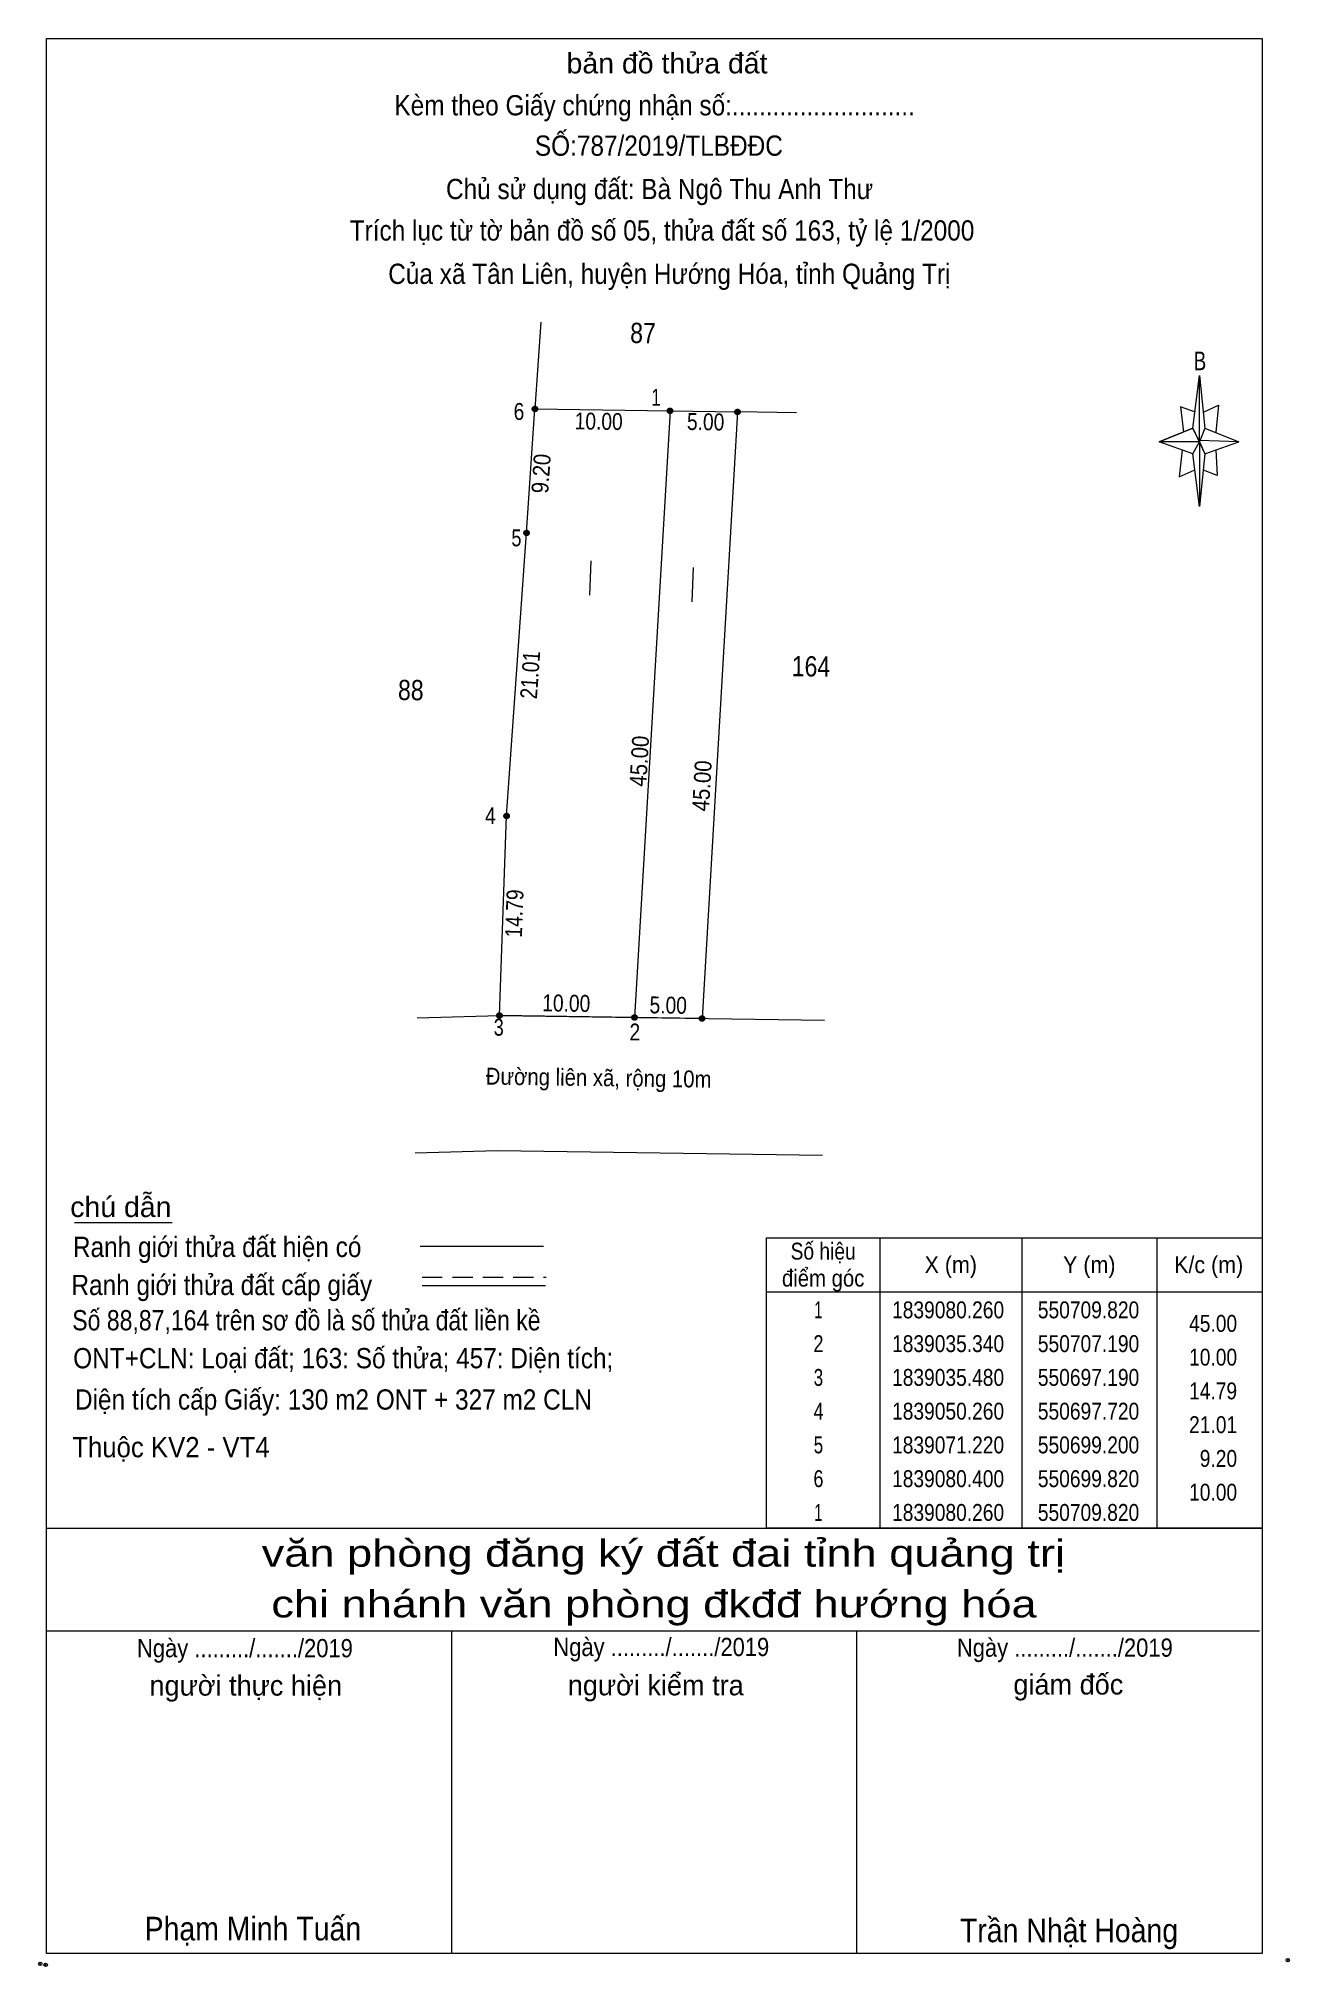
# Model space of a CAD drawing. Header units: metres. Extents: x 550210 to 550732, y 1838968 to 1839113.
# Drawn here: x 550337.7 to 550430.3, y 1838967.9 to 1839110.6 of the extents above; entities that cross this region are included whole.
import ezdxf
from ezdxf.enums import TextEntityAlignment as Align

# ---------------------------------------------------------------- set-up
doc = ezdxf.new("R2010")
doc.units = ezdxf.units.M
doc.header["$LTSCALE"] = 0.5
doc.header["$PDMODE"] = 32
doc.header["$PDSIZE"] = 0.25
doc.linetypes.add('MEDIUM_DASHED', pattern=[4.5, 3, -1.5])
for name, color, linetype, lineweight in [('17', 7, 'Continuous', 13), ('23', 7, 'Continuous', 13), ('5', 7, 'Continuous', 13), ('6', 7, 'Continuous', 13), ('63', 7, 'MEDIUM_DASHED', 13)]:
    doc.layers.add(name, color=color, linetype=linetype, lineweight=lineweight)

msp = doc.modelspace()

# ---------------------------------------------------------------- texts
at = {"layer": '5'}
for s, height, width, p in [('bản đồ thửa đất', 1.5, 1.05, (550384.26, 1839108.06)), ('Kèm theo Giấy chứng nhận số:...........................', 1.5, 0.9, (550383.34, 1839104.95)), ('SỐ:787/2019/TLBĐĐC', 1.5, 0.9, (550383.655, 1839101.96)), ('Chủ sử dụng đất: Bà Ngô Thu Anh Thư', 1.5, 0.9, (550383.705, 1839098.75)), ('Trích lục từ tờ bản đồ số 05, thửa đất số 163, tỷ lệ 1/2000 ', 1.5, 0.9, (550384.14, 1839095.68)), ('Của xã Tân Liên, huyện Hướng Hóa, tỉnh Quảng Trị', 1.5, 0.9, (550384.43, 1839092.47)), ('B', 1.378, 0.75, (550423.72, 1839086.08)), ('văn phòng đăng ký đất đai tỉnh quảng trị', 2, 1.25, (550383.985, 1838997.48)), ('chi nhánh văn phòng đkđđ hướng hóa', 2, 1.25, (550383.295, 1838993.72)), ('Ngày ........./......./2019', 1.35, 0.9, (550353.005, 1838990.77)), ('Ngày ........./......./2019', 1.35, 0.9, (550383.835, 1838990.86)), ('Ngày ........./......./2019', 1.35, 0.9, (550413.715, 1838990.81)), ('Phạm Minh Tuấn', 1.75, 0.9, (550353.595, 1838969.8)), ('Trần Nhật Hoàng', 1.75, 0.9, (550414.025, 1838969.67))]:
    msp.add_text(s, height=height, dxfattribs=dict(at, width=width)).set_placement(p, align=Align.CENTER)
for s, p in [('người thực hiện', (550353.07, 1838987.93)), ('người kiểm tra', (550383.425, 1838987.95)), ('giám đốc', (550413.975, 1838988.01))]:
    msp.add_text(s, height=1.5, dxfattribs=at).set_placement(p, align=Align.CENTER)
at = {"layer": '6'}
for s, width, p in [('chú dẫn', 1.05, (550340.07, 1839023.37)), ('Ranh giới thửa đất hiện có ', 0.9, (550340.27, 1839020.41)), ('Ranh giới thửa đất cấp giấy', 0.9, (550340.16, 1839017.59)), ('Số 88,87,164 trên sơ đồ là số thửa đất liền kề', 0.85, (550340.22, 1839014.98)), ('ONT+CLN: Loại đất; 163: Số thửa; 457: Diện tích;', 0.9, (550340.29, 1839012.17)), ('Diện tích cấp Giấy: 130 m2 ONT + 327 m2 CLN', 0.9, (550340.42, 1839009.11)), ('Thuộc KV2 - VT4', 0.95, (550340.22, 1839005.58))]:
    msp.add_text(s, height=1.5, dxfattribs=dict(at, width=width)).set_placement(p)
at = {"layer": '63'}
for s, height, rotation, width, p in [('87', 1.5, 359.198, 0.85, (550382.4695, 1839088.0868)), ('10.00', 1.25, 359.198, 0.85, (550379.1913, 1839081.6745)), ('5.00', 1.25, 359.083, 0.85, (550387.11, 1839081.6374)), ('9.20', 1.25, 86.136, 0.9, (550375.5574, 1839078.3829)), ('21.01', 1.25, 85.961, 0.85, (550374.7461, 1839063.476)), ('164', 1.5, 359.198, 0.85, (550394.9095, 1839063.3996)), ('88', 1.5, 359.198, 0.85, (550365.2795, 1839061.6468)), ('45.00', 1.25, 86.649, 0.9, (550382.8282, 1839057.0985)), ('45.00', 1.25, 86.649, 0.9, (550387.4682, 1839055.2685)), ('14.79', 1.25, 87.946, 0.85, (550373.5755, 1839045.8276)), ('10.00', 1.25, 359.198, 0.85, (550376.7913, 1839038.5845)), ('5.00', 1.25, 359.083, 0.85, (550384.34, 1839038.4374)), ('Đường liên xã, rộng 10m', 1.25, 359.198, 0.9, (550379.1863, 1839033.0653))]:
    msp.add_text(s, height=height, rotation=rotation, dxfattribs=dict(at, width=width)).set_placement(p, align=Align.CENTER)
for s, width, p in [(' 1', 0.75, (550383.79, 1839083.45)), (' 6', 0.85, (550373.69, 1839082.4)), (' 5', 0.8, (550373.48, 1839073.04)), (' 4', 0.85, (550371.58, 1839052.47)), (' 3', 0.8, (550372.17, 1839036.8)), (' 2', 0.85, (550382.27, 1839036.45)), ('45.00', 0.85, (550426.47, 1839014.87)), ('10.00', 0.85, (550426.47, 1839012.37)), ('14.79', 0.85, (550426.47, 1839009.87)), ('21.01', 0.85, (550426.47, 1839007.37)), ('9.20', 0.85, (550426.47, 1839004.87)), ('10.00', 0.85, (550426.47, 1839002.37))]:
    msp.add_text(s, height=1.25, dxfattribs=dict(at, width=width)).set_placement(p, align=Align.RIGHT)
for s, width, p in [('Số hiệu', 0.85, (550395.82, 1839020.22)), ('X (m)', 0.95, (550405.27, 1839019.22)), ('Y (m)', 0.95, (550415.525, 1839019.22)), ('K/c (m)', 0.95, (550424.365, 1839019.22)), ('điểm góc', 0.9, (550395.82, 1839018.22)), ('1', 0.65, (550395.465, 1839015.87)), ('1839080.260', 0.85, (550405.07, 1839015.87)), ('550709.820', 0.85, (550415.47, 1839015.87)), ('2', 0.8, (550395.47, 1839013.37)), ('1839035.340', 0.85, (550405.07, 1839013.37)), ('550707.190', 0.85, (550415.47, 1839013.37)), ('3', 0.75, (550395.47, 1839010.87)), ('1839035.480', 0.85, (550405.07, 1839010.87)), ('550697.190', 0.85, (550415.47, 1839010.87)), ('4', 0.8, (550395.475, 1839008.37)), ('1839050.260', 0.85, (550405.07, 1839008.37)), ('550697.720', 0.85, (550415.47, 1839008.37)), ('5', 0.75, (550395.47, 1839005.87)), ('1839071.220', 0.85, (550405.07, 1839005.87)), ('550699.200', 0.85, (550415.47, 1839005.87)), ('6', 0.8, (550395.47, 1839003.37)), ('1839080.400', 0.85, (550405.07, 1839003.37)), ('550699.820', 0.85, (550415.47, 1839003.37)), ('1', 0.65, (550395.465, 1839000.87)), ('1839080.260', 0.85, (550405.07, 1839000.87)), ('550709.820', 0.85, (550415.47, 1839000.87))]:
    msp.add_text(s, height=1.25, dxfattribs=dict(at, width=width)).set_placement(p, align=Align.CENTER)

# ---------------------------------------------------------------- hatches: boundary and pattern name
at = {"layer": '63'}
for points in [[(550374.68, 1839083.21, 1), (550374.28, 1839083.21, 1)], [(550384.68, 1839083.07, 1), (550384.28, 1839083.07, 1)], [(550389.68, 1839082.99, 1), (550389.28, 1839082.99, 1)], [(550374.06, 1839074.03, 1), (550373.66, 1839074.03, 1)], [(550372.58, 1839053.07, 1), (550372.18, 1839053.07, 1)], [(550372.05, 1839038.29, 1), (550371.65, 1839038.29, 1)], [(550382.05, 1839038.15, 1), (550381.65, 1839038.15, 1)], [(550387.05, 1839038.07, 1), (550386.65, 1839038.07, 1)]]:
    msp.add_hatch(color=256, dxfattribs=at).paths.add_polyline_path(points)

# ---------------------------------------------------------------- linework, layer by layer
at = {"layer": '17'}
for p, q in [((550374.92, 1839089.64), (550374.48, 1839083.21)), ((550384.48, 1839083.07), (550381.85, 1839038.15)), ((550389.48, 1839082.99), (550386.85, 1839038.07)), ((550393.84, 1839082.92), (550389.48, 1839082.99)), ((550340.38, 1839022.96), (550347.62, 1839022.96))]:
    msp.add_line(p, q, dxfattribs=at)
for points in [[(550371.85, 1839038.29), (550372.38, 1839053.07), (550373.86, 1839074.03), (550374.48, 1839083.21)], [(550374.48, 1839083.21), (550384.48, 1839083.07), (550389.48, 1839082.99)], [(550386.85, 1839038.07), (550381.85, 1839038.15), (550371.85, 1839038.29)]]:
    msp.add_lwpolyline(points, dxfattribs=at)
at = {"layer": '23'}
for points in [[(550365.76, 1839038.13), (550371.85, 1839038.29), (550395.92, 1839037.94)], [(550365.61, 1839028.13), (550371.7, 1839028.29), (550395.77, 1839027.94)]]:
    msp.add_lwpolyline(points, dxfattribs=at)
at = {"layer": '5'}
for p, q in [((550423.19, 1839081.78), (550423.69, 1839085.68)), ((550424.09, 1839081.78), (550426.59, 1839080.78)), ((550423.19, 1839079.88), (550420.69, 1839080.78)), ((550424.89, 1839080.18), (550424.99, 1839078.28)), ((550424.09, 1839079.88), (550423.69, 1839075.98)), ((550424.99, 1839078.28), (550423.99, 1839078.68)), ((550338.32, 1839000.34), (550428.32, 1839000.34)), ((550338.32, 1838992.74), (550428.12, 1838992.74)), ((550338.32, 1838992.74), (550428.12, 1838992.74)), ((550338.32, 1838992.74), (550428.12, 1838992.74)), ((550368.32, 1838968.84), (550368.32, 1838992.74)), ((550398.32, 1838968.84), (550398.32, 1838992.74))]:
    msp.add_line(p, q, dxfattribs=at)
for points in [[(550338.32, 1839110.64), (550428.32, 1839110.64), (550428.32, 1838968.84), (550338.32, 1838968.84)], [(550423.69, 1839085.68), (550424.09, 1839081.78), (550423.69, 1839080.78)], [(550423.69, 1839080.78), (550420.69, 1839080.78), (550423.19, 1839081.78), (550424.09, 1839079.88), (550426.59, 1839080.78), (550423.69, 1839080.88)], [(550423.69, 1839080.78), (550423.69, 1839075.98), (550423.19, 1839079.88)]]:
    msp.add_lwpolyline(points, close=True, dxfattribs=at)
for points in [[(550423.39, 1839082.98), (550422.29, 1839083.38), (550422.49, 1839081.48)], [(550423.99, 1839082.98), (550425.09, 1839083.48), (550424.89, 1839081.48)], [(550423.69, 1839080.78), (550423.19, 1839081.78), (550420.69, 1839080.78)], [(550422.39, 1839080.18), (550422.19, 1839078.18), (550423.29, 1839078.68)], [(550423.69, 1839080.78), (550424.09, 1839079.88), (550426.59, 1839080.78)], [(550428.32, 1838968.84), (550338.32, 1838968.84), (550338.32, 1838992.74)]]:
    msp.add_lwpolyline(points, dxfattribs=at)
for p in [(550337.85, 1838968.07), (550338.25, 1838968)]:
    msp.add_point(p, dxfattribs=at)
at = {"layer": '6'}
for p, q in [((550365.98, 1839021.22), (550375.12, 1839021.22)), ((550366.12, 1839018.29), (550375.26, 1839018.29))]:
    msp.add_line(p, q, dxfattribs=at)
at = {"layer": '6', "linetype": 'MEDIUM_DASHED'}
msp.add_line((550366.12, 1839018.91), (550375.32, 1839018.91), dxfattribs=at)
at = {"layer": '6'}
msp.add_point((550430.22, 1838968.34), dxfattribs=at)
at = {"layer": '63', "linetype": 'Continuous'}
for p, q in [((550378.54, 1839069.42), (550378.63, 1839071.96)), ((550386.11, 1839068.92), (550386.23, 1839071.46)), ((550400.02, 1839021.84), (550400.02, 1839000.34)), ((550410.52, 1839021.84), (550410.52, 1839000.34)), ((550420.52, 1839021.84), (550420.52, 1839000.34)), ((550391.62, 1839017.84), (550428.32, 1839017.84))]:
    msp.add_line(p, q, dxfattribs=at)
msp.add_lwpolyline([(550391.62, 1839021.84), (550428.32, 1839021.84), (550428.32, 1839000.34), (550391.62, 1839000.34)], close=True, dxfattribs=at)
at = {"layer": '63'}
for centre in [(550374.48, 1839083.21), (550384.48, 1839083.07), (550389.48, 1839082.99), (550373.86, 1839074.03), (550372.38, 1839053.07), (550371.85, 1839038.29), (550381.85, 1839038.15), (550386.85, 1839038.07)]:
    msp.add_circle(centre, 0.2, dxfattribs=at)

msp.set_redraw_order([(e.dxf.handle, doc.entitydb.next_handle()) for e in msp.query("TEXT MTEXT ATTDEF DIMENSION ARC_DIMENSION")])  # texts and dimensions are drawn at this point

doc.saveas('drawing.dxf')
